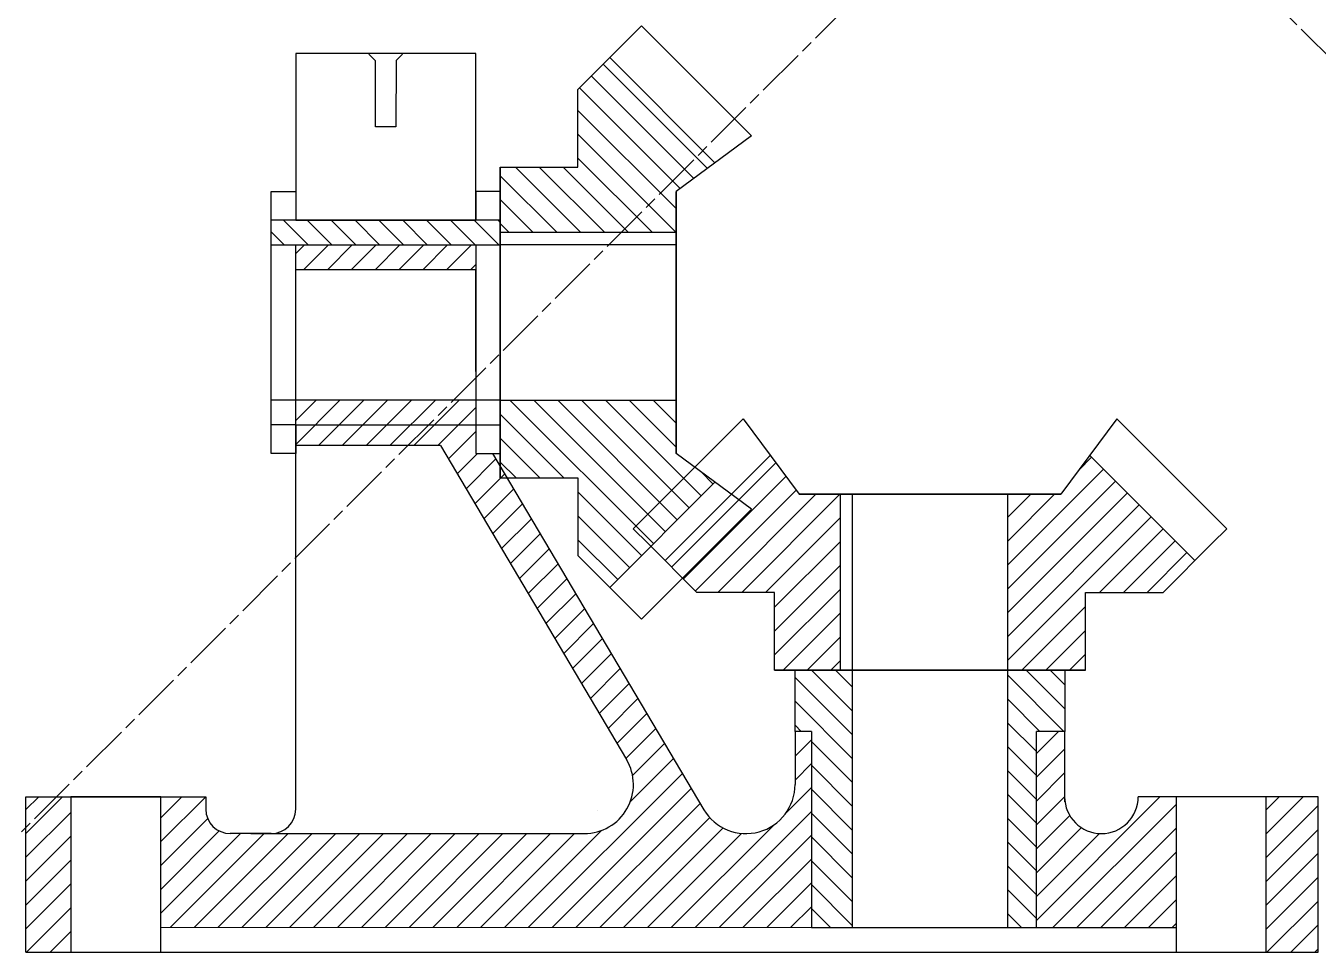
# Model space of a CAD drawing. Header units: inches. Extents: x 1054 to 2484, y -362 to 676.
# Drawn here: x 1672.5 to 1988.5, y -17.8 to 208.7 of the extents above; entities that cross this region are included whole.
import ezdxf

# ---------------------------------------------------------------- set-up
doc = ezdxf.new("R2010")
doc.units = ezdxf.units.IN
doc.header["$MEASUREMENT"] = 0
doc.linetypes.add('AM_ISO08W050', pattern=[18, 12, -1.5, 3, -1.5])

msp = doc.modelspace()

# ---------------------------------------------------------------- hatches: boundary and pattern name
h = msp.add_hatch()
h.set_pattern_fill('ANSI31', color=256, scale=33, angle=-90)
h.set_pattern_definition([(315, (2089.7478, 1346.673), (2.916815, 2.916815), [])])
h.paths.add_polyline_path([(1831.47157, 158.16164), (1831.47157, 168.16164), (1831.47157, 184.71799), (1815.24975, 200.93981), (1807.47157, 193.16164), (1807.47157, 174.16164), (1788.47157, 174.16164), (1788.47157, 158.16164)])
h.paths.add_polyline_path([(1815.24975, 71.38346), (1831.47157, 87.60529), (1831.47157, 117.16164), (1788.47157, 117.16164), (1788.47157, 98.16164), (1807.47157, 98.16164), (1807.47157, 79.16164)])
h.paths.add_polyline_path([(1840.97168, 175.21788), (1831.47157, 184.71799), (1831.47157, 168.16164)])
h.paths.add_polyline_path([(1840.97168, 97.10539), (1831.47157, 104.16164), (1831.47157, 87.60529)])
h = msp.add_hatch()
h.set_pattern_fill('ANSI31', color=256, scale=33, angle=90)
h.set_pattern_definition([(135, (549.9602, 57.4295), (-2.916815, -2.916815), [])])
h.paths.add_polyline_path([(1788.47157, 161.16164), (1760.47157, 161.16164), (1760.47157, 155.16164), (1788.47157, 155.16164)])
h.paths.add_polyline_path([(1760.47157, 161.16164), (1732.47157, 161.16164), (1732.47157, 155.16164), (1760.47157, 155.16164)])
h = msp.add_hatch()
h.set_pattern_fill('ANSI31', color=256, scale=33)
h.set_pattern_definition([(45, (683.045, -319.0375), (-2.916815, 2.916815), [])])
h.paths.add_polyline_path([(1683.47157, 20.16221), (1672.47157, 20.16221), (1672.47157, -17.83779), (1683.47157, -17.83779)])
h.paths.add_polyline_path([(1864.562, 36.16221), (1860.55651, 36.16221), (1860.55651, 23.16164, -0.414213562), (1848.55651, 11.16164), (1727.47157, 11.16164), (1722.47157, 11.16164, -0.414213562), (1716.47157, 17.16164), (1716.47157, 20.16221), (1705.47157, 20.16221), (1705.47157, -11.7431), (1864.562, -11.83779)])
h.paths.add_polyline_path([(1953.76422, 20.16221), (1944.47157, 20.16221, -0.933513852), (1926.55651, 18.92869), (1926.55651, 36.16221), (1919.562, 36.16221), (1919.562, -11.83779), (1953.76422, -11.83779)])
h.paths.add_polyline_path([(1988.47157, 20.16221), (1975.76422, 20.16221), (1975.76422, -17.83779), (1988.47157, -17.83779)])
h.paths.add_polyline_path([(1782.47157, 155.16164), (1738.47157, 155.16164), (1738.47157, 149.16164), (1782.47157, 149.16164)])
edge = h.paths.add_edge_path()
edge.add_line((1786.61884, 104.16164), (1782.47157, 104.16164))
edge.add_line((1782.47157, 104.16164), (1782.47157, 117.16164))
edge.add_line((1782.47157, 117.16164), (1738.47157, 117.16164))
edge.add_line((1738.47157, 117.16164), (1738.47157, 106.06442))
edge.add_line((1738.47157, 106.06442), (1773.86818, 106.06442))
edge.add_line((1773.86818, 106.06442), (1819.36138, 29.2783))
edge.add_arc((1809.03731, 23.16164), 12, -90, 30.6453207, ccw=False)
edge.add_line((1809.03731, 11.16164), (1848.55651, 11.16164))
edge.add_arc((1848.55651, 23.16164), 12, 210.8708289, 270, ccw=False)
edge.add_line((1838.25659, 17.00439), (1786.61884, 104.16164))
h = msp.add_hatch()
h.set_pattern_fill('ANSI31', color=256, scale=33)
h.set_pattern_definition([(45, (683.045, 352.4384), (-2.916815, 2.916815), [])])
h.paths.add_polyline_path([(1871.55651, 94.16221), (1861.55651, 94.16221), (1845.00016, 94.16221), (1828.77833, 77.94038), (1836.55651, 70.16221), (1855.55651, 70.16221), (1855.55651, 51.16221), (1871.55651, 51.16221)])
h.paths.add_polyline_path([(1958.33468, 77.94038), (1942.11285, 94.16221), (1912.55651, 94.16221), (1912.55651, 51.16221), (1931.55651, 51.16221), (1931.55651, 70.16221), (1950.55651, 70.16221)])
h.paths.add_polyline_path([(1854.50026, 103.66231), (1845.00016, 94.16221), (1861.55651, 94.16221)])
h.paths.add_polyline_path([(1932.61275, 103.66231), (1925.55651, 94.16221), (1942.11285, 94.16221)])
h = msp.add_hatch()
h.set_pattern_fill('ANSI31', color=256, scale=33, angle=90)
h.set_pattern_definition([(135, (683.045, -319.0375), (-2.916815, -2.916815), [])])
h.paths.add_polyline_path([(1860.55651, 51.16221), (1860.55651, 36.16221), (1864.562, 36.16221), (1864.562, -11.83779), (1874.55651, -11.83779), (1874.55651, 51.16221)])
h.paths.add_polyline_path([(1926.55651, 51.16221), (1912.55651, 51.16221), (1912.55651, -11.83779), (1919.562, -11.83779), (1919.562, 36.16221), (1926.55651, 36.16221)])

# ---------------------------------------------------------------- linework, layer by layer
for p, q in [((1819.49239, 205.18245), (1823.02792, 208.71799)), ((1823.02792, 208.71799), (1849.89798, 181.84793)), ((1807.47157, 193.16164), (1819.49239, 205.18245)), ((1756.29964, 201.76616), (1757.98872, 200.13269)), ((1757.94923, 184.03629), (1757.98872, 200.13269)), ((1762.98891, 200.20865), (1762.94923, 184.03635)), ((1764.59943, 201.76616), (1762.98891, 200.20865)), ((1762.99304, 201.89367), (1762.99303, 201.88872)), ((1815.24975, 200.93981), (1840.97168, 175.21788)), ((1807.47157, 174.16164), (1807.47157, 193.16164)), ((1762.94923, 184.03635), (1757.94923, 184.03629)), ((1849.89798, 181.84793), (1831.47157, 168.16164)), ((1788.47157, 174.16164), (1807.47157, 174.16164)), ((1732.47157, 104.16164), (1732.47157, 168.16164)), ((1732.47157, 168.16164), (1738.47157, 168.16164)), ((1738.47157, 168.16164), (1738.47157, 161.16164)), ((1788.47157, 168.16164), (1782.47157, 168.16164)), ((1782.47157, 168.16164), (1782.47157, 161.16164)), ((1788.47157, 104.16164), (1788.47157, 168.16164)), ((1788.47157, 161.16164), (1732.47157, 161.16164)), ((1831.47157, 158.16164), (1788.47157, 158.16164)), ((1738.47157, 17.16164), (1738.47157, 155.16164)), ((1738.47157, 155.16164), (1782.47157, 155.16164)), ((1782.47157, 155.16164), (1782.47157, 111.16164)), ((1831.47157, 155.16164), (1788.47157, 155.16164)), ((1831.47157, 117.16164), (1831.47157, 155.16164)), ((1738.47157, 149.16164), (1782.47157, 149.16164)), ((1782.47157, 124.16164), (1782.47157, 149.16164)), ((1788.47157, 117.16164), (1831.47157, 117.16164)), ((1738.47157, 111.16164), (1732.47157, 111.16164)), ((1738.47157, 111.16164), (1738.47157, 104.16164)), ((1738.47157, 111.16164), (1788.47157, 111.16164)), ((1738.47157, 111.16164), (1782.47157, 111.16164)), ((1782.47157, 111.16164), (1782.47157, 104.16164)), ((1821.00016, 85.71856), (1847.87021, 112.58861)), ((1847.87021, 112.58861), (1861.55651, 94.16221)), ((1939.2428, 112.58861), (1925.55651, 94.16221)), ((1966.11285, 85.71856), (1939.2428, 112.58861)), ((1773.86818, 106.06442), (1738.47157, 106.06442)), ((1773.86818, 106.06442), (1819.36138, 29.2783)), ((1738.47157, 104.16164), (1732.47157, 104.16164)), ((1782.47157, 104.16164), (1788.47157, 104.16164)), ((1786.61884, 104.16164), (1838.25659, 17.00439)), ((1828.77833, 77.94038), (1854.50026, 103.66231)), ((1849.89798, 90.47535), (1831.47157, 104.16164)), ((1958.33468, 77.94038), (1932.61275, 103.66231)), ((1788.47157, 98.16164), (1807.47157, 98.16164)), ((1807.47157, 98.16164), (1807.47157, 79.16164)), ((1815.24975, 71.38346), (1840.97168, 97.10539)), ((1871.55651, 94.16221), (1871.55651, 51.16221)), ((1912.55651, 94.16221), (1874.55651, 94.16221)), ((1874.55651, 94.16221), (1874.55651, 51.16221)), ((1912.55651, 51.16221), (1912.55651, 94.16221)), ((1823.02792, 63.60529), (1849.89798, 90.47535)), ((1824.53569, 82.18302), (1821.00016, 85.71856)), ((1962.57732, 82.18302), (1966.11285, 85.71856)), ((1836.55651, 70.16221), (1824.53569, 82.18302)), ((1950.55651, 70.16221), (1962.57732, 82.18302)), ((1807.47157, 79.16164), (1819.49239, 67.14082)), ((1855.55651, 70.16221), (1836.55651, 70.16221)), ((1855.55651, 51.16221), (1855.55651, 70.16221)), ((1931.55651, 51.16221), (1931.55651, 70.16221)), ((1931.55651, 70.16221), (1950.55651, 70.16221)), ((1819.49239, 67.14082), (1823.02792, 63.60529)), ((1864.562, 36.16221), (1860.55651, 36.16221)), ((1860.55651, 36.16221), (1860.55651, 23.16164)), ((1926.55651, 36.16221), (1919.562, 36.16221)), ((1926.55651, 18.92869), (1926.55651, 36.16221)), ((1672.47157, -17.83779), (1672.47157, 20.16221)), ((1672.47157, 20.16221), (1716.47157, 20.16221)), ((1716.47157, 20.16221), (1716.47157, 17.16164)), ((1988.47157, 20.16221), (1944.47157, 20.16221)), ((1988.47157, -17.83779), (1988.47157, 20.16221)), ((1732.47157, 11.16164), (1722.47157, 11.16164)), ((1727.47157, 11.16164), (1809.03731, 11.16164)), ((1705.47157, -11.7431), (1864.562, -11.83779)), ((1864.562, -11.83779), (1919.562, -11.83779)), ((1919.562, -11.83779), (1953.76422, -11.83779)), ((1672.47157, -17.83779), (1988.47157, -17.83779))]:
    msp.add_line(p, q)
at = {"linetype": 'AM_ISO08W050'}
for p, direction in [((2042.36084, 382.51314), (0.7071067812, 0.7071067812)), ((1755.79979, 436.47323), (-0.7071067812, 0.7071067812))]:
    msp.add_xline(p, direction, dxfattribs=at)
for points in [[(1782.47157, 201.9623), (1738.47157, 201.9623), (1738.47157, 161.16164), (1782.47157, 161.16164)], [(1788.47157, 98.16164), (1788.47157, 174.16164), (1788.47157, 174.16164), (1788.47157, 98.16164)], [(1831.47157, 104.16164), (1831.47157, 168.16164), (1831.47157, 168.16164), (1831.47157, 104.16164)], [(1732.47157, 155.16164), (1788.47157, 155.16164), (1788.47157, 117.16164), (1732.47157, 117.16164)], [(1788.47157, 117.16164), (1788.47157, 155.16164), (1788.47157, 155.16164), (1788.47157, 117.16164)], [(1925.55651, 94.16221), (1861.55651, 94.16221), (1861.55651, 94.16221), (1925.55651, 94.16221)], [(1931.55651, 51.16221), (1855.55651, 51.16221), (1855.55651, 51.16221), (1931.55651, 51.16221)], [(1912.55651, 51.16221), (1874.55651, 51.16221), (1874.55651, -11.83779), (1912.55651, -11.83779)], [(1912.55651, 51.16221), (1874.55651, 51.16221), (1874.55651, 51.16221), (1912.55651, 51.16221)], [(1705.47157, 20.16221), (1683.47157, 20.16221), (1683.47157, -17.83779), (1705.47157, -17.83779)], [(1975.76422, 20.16221), (1953.76422, 20.16221), (1953.76422, -17.83779), (1975.76422, -17.83779)]]:
    msp.add_lwpolyline(points, close=True)
for points in [[(1766.47157, 161.16164), (1754.47157, 161.16164)], [(1864.562, 36.16221), (1860.55651, 36.16221), (1860.55651, 51.16221), (1926.55651, 51.16221), (1926.55651, 36.16221), (1919.562, 36.16221)], [(1864.562, 36.16221), (1864.562, -11.83779), (1919.562, -11.83779), (1919.562, 36.16221)]]:
    msp.add_lwpolyline(points)
for centre, radius, start, end in [((1809.03731, 23.16164), 12, 270, 30.6453207), ((1848.55651, 23.16164), 12, 210.8708289, 0), ((1935.47157, 20.16221), 9, 180, 0), ((1722.47157, 17.16164), 6, 180, 270), ((1732.47157, 17.16164), 6, 270, 0)]:
    msp.add_arc(centre, radius, start, end)

doc.saveas('drawing.dxf')
